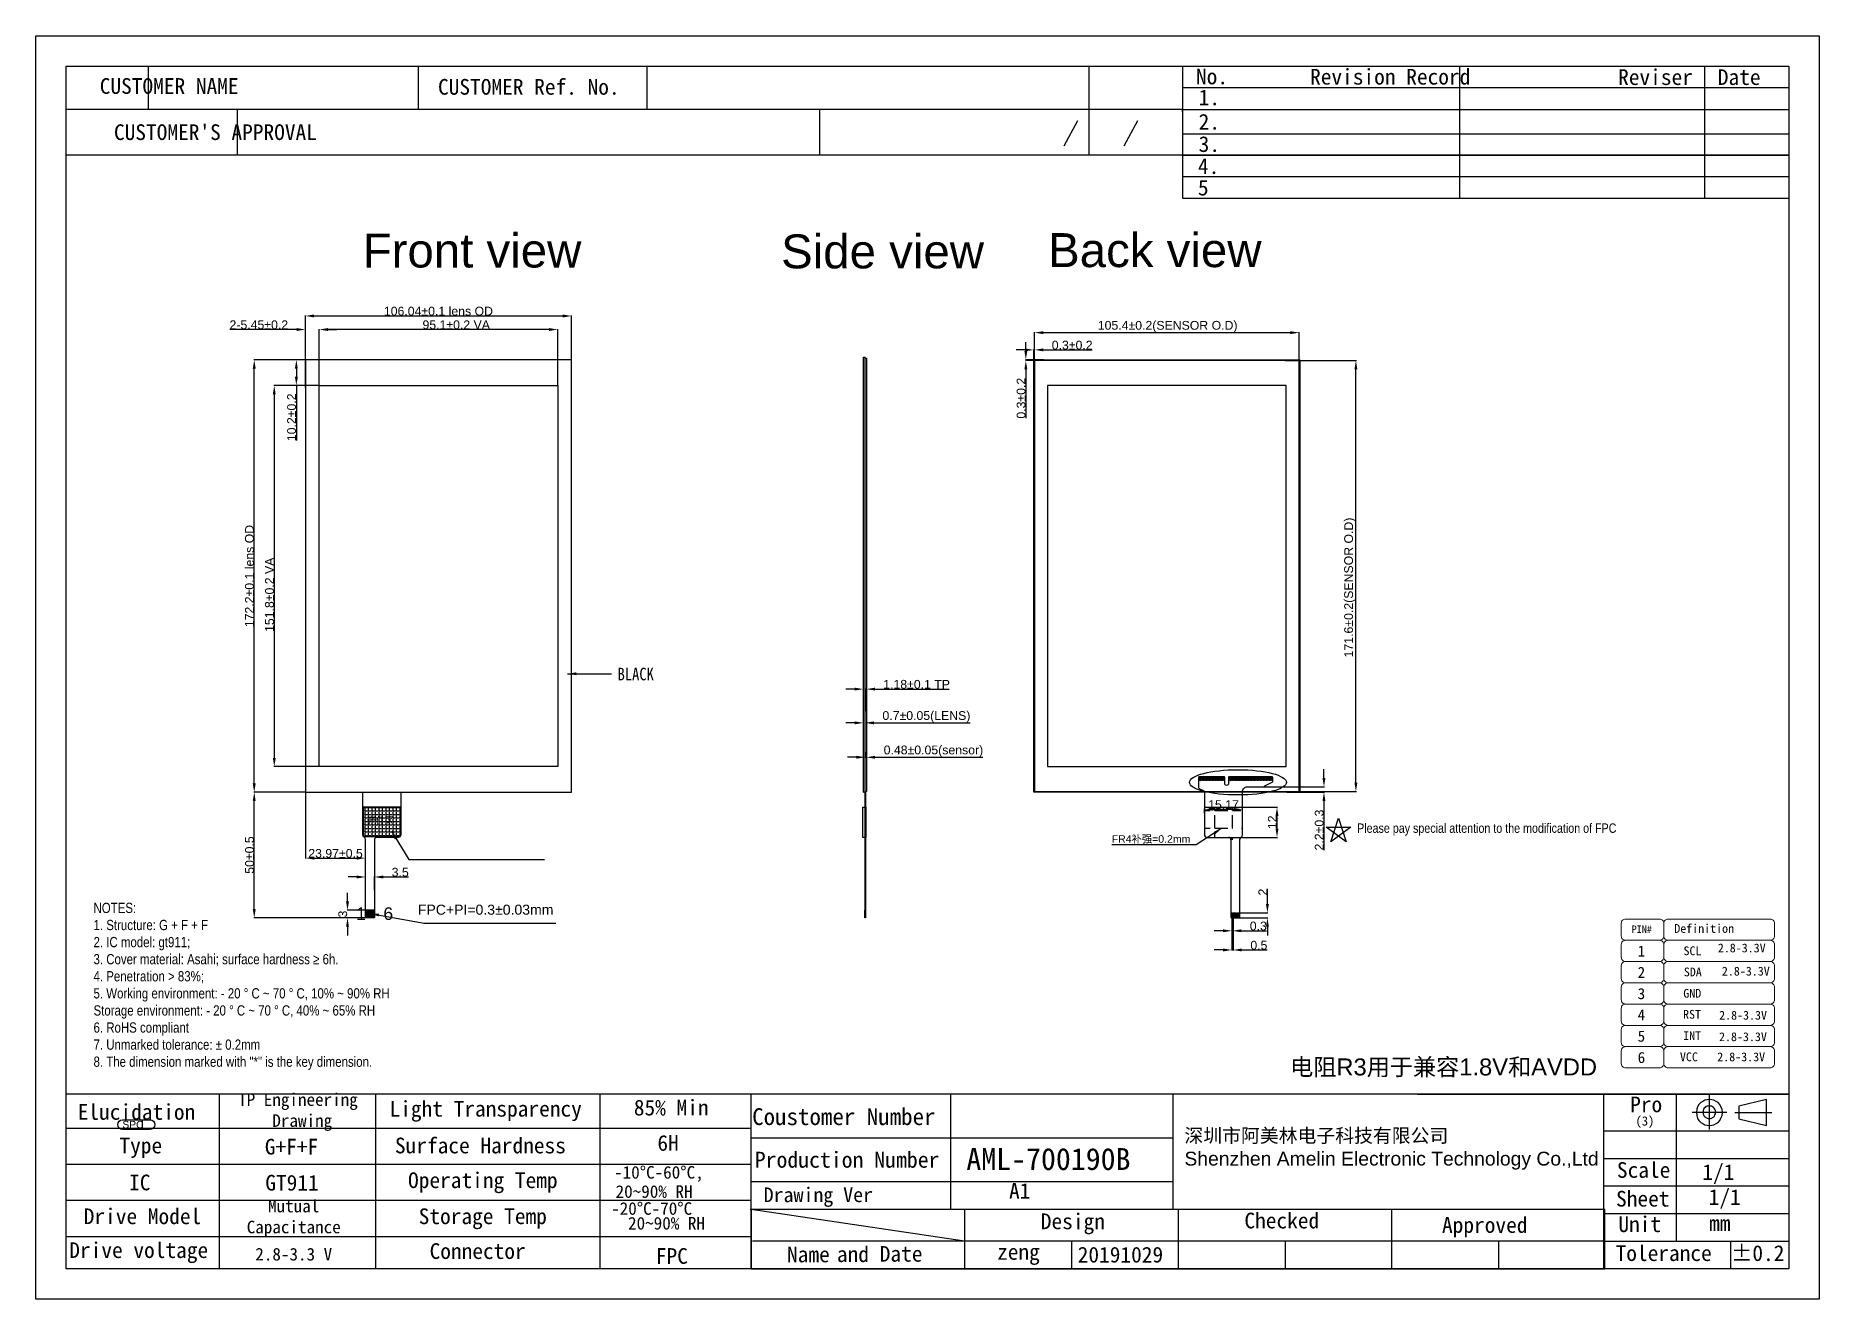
# Model space of a CAD drawing. Header units: millimetres. Extents: x 3364 to 4075, y -1842 to -1338.
import ezdxf

# ---------------------------------------------------------------- set-up
doc = ezdxf.new("R2010")
doc.units = ezdxf.units.MM
doc.header["$LTSCALE"] = 23.1
doc.header["$PDMODE"] = 3
doc.header["$PDSIZE"] = 8
doc.layers.get('0').update_dxf_attribs({"linetype": 'CONTINUOUS'})
doc.layers.get('Defpoints').update_dxf_attribs({"linetype": 'CONTINUOUS'})
for name, color, linetype in [('Cover Lens', 6, 'CONTINUOUS'), ('DIM', 120, 'CONTINUOUS'), ('FPC', 30, 'CONTINUOUS'), ('lcm od', 7, 'CONTINUOUS'), ('SENSOR OD', 7, 'CONTINUOUS'), ('SENSOR-FFC_DXF_CONTINUOUS_LINE', 7, 'CONTINUOUS'), ('ZBHM', 7, 'CONTINUOUS')]:
    doc.layers.add(name, color=color, linetype=linetype)
doc.layers.add('保护膜', color=4, linetype='CONTINUOUS', lineweight=9)
doc.layers.add('标注', color=3, linetype='CONTINUOUS', lineweight=13)
doc.styles.add('a', font='arial.ttf')
doc.styles.add('Aral', font='arial.ttf')
doc.styles.add('Arial', font='arial.ttf', dxfattribs={"width": 0.8})
doc.styles.add('GLD', font='simhei.ttf', dxfattribs={"height": 5})
doc.styles.add('Roman', font='romans')
doc.styles.get("Standard").update_dxf_attribs({"font": 'txt', "width": 0.85})
doc.dimstyles.get("Standard").update_dxf_attribs({"dimtxt": 3.5, "dimasz": 3.5, "dimexe": 0.18, "dimexo": 0.0625, "dimgap": 0.09, "dimtad": 1, "dimdsep": 46, "dimtxsty": 'Standard', "dimcen": 0.09, "dimadec": 0, "dimazin": 0, "dimtol": 1, "dimtp": 0.01, "dimtm": 0.01, "dimtfac": 1, "dimtofl": 0, "dimtmove": 0, "dimatfit": 3, "dimfxl": 0, "dimtolj": 1, "dimarcsym": 0})
doc.dimstyles.new('STANDARD$0', dxfattribs={"dimtxt": 2.5, "dimasz": 2, "dimexe": 0.4, "dimexo": 0.4, "dimgap": 0.4, "dimtad": 1, "dimzin": 0, "dimdsep": 46, "dimtxsty": 'Arial', "dimcen": 0.4, "dimadec": 0, "dimazin": 0, "dimtfac": 1, "dimtmove": 0, "dimatfit": 3, "dimfxl": 0, "dimtolj": 1, "dimtzin": 0, "dimarcsym": 0})

msp = doc.modelspace()

# ---------------------------------------------------------------- texts
at = {"color": 0, "style": 'GLD'}
for s, height, p in [('CUSTOMER NAME', 6.25563, (3389.629, -1361.594)), ('CUSTOMER Ref. No.', 6.25563, (3524.373, -1361.926)), (' No.', 6.2556, (3822.06, -1357.789)), ('Revision Record', 6.25563, (3871.751, -1357.893)), ('Reviser', 6.2556, (3994.462, -1358.051)), ('Date', 6.2556, (4034.183, -1358.051)), ('1.', 6.2556, (3827.36, -1366.129)), ('2.', 6.2556, (3827.36, -1375.836)), ("CUSTOMER'S APPROVAL", 6.25563, (3395.283, -1379.976)), ('3.', 6.2556, (3827.36, -1384.717)), ('4.', 6.2556, (3827.081, -1393.497)), ('5', 6.256, (3827.081, -1402.037)), ('85%%% Min ', 6.2556, (3602.372, -1768.39)), ('Pro', 6.2484, (3999.266, -1767.106)), ('Elucidation', 6.25563, (3380.868, -1770.114)), ('Light Transparency', 6.25563, (3505.06, -1768.843)), ('Coustomer Number', 6.70923, (3649.524, -1772.219)), ('(3)', 3.6686, (4001.404, -1772.417)), ('6H', 6.2556, (3611.763, -1782.456)), ('Type', 6.2556, (3397.465, -1783.494)), ('Surface Hardness', 6.25563, (3507.222, -1783.484)), ('Production Number', 6.35979, (3650.568, -1789.197)), ('-10%%DC-60%%DC,', 5.0045, (3594.521, -1793.545)), ('Scale', 6.2556, (3993.986, -1793.232)), ('1/1', 6.2556, (4028.017, -1794.11)), ('IC', 6.2556, (3401.328, -1798.206)), ('Operating Temp', 6.25563, (3512.443, -1797.316)), ('20~90%%% RH', 5.0045, (3595.116, -1801.201)), ('Drawing Ver', 5.82399, (3654.095, -1802.905)), ('A1', 6.2556, (3751.836, -1801.572)), ('1/1', 6.2556, (4030.548, -1804.034)), ('-20%%DC-70%%DC', 5.0045, (3593.336, -1807.955)), ('Sheet', 6.2556, (3993.64, -1804.681)), ('Drive Model', 6.25563, (3383.252, -1811.676)), ('Storage Temp', 6.25563, (3516.676, -1811.665)), ('20~90%%% RH', 5.0045, (3600.082, -1813.818)), ('Design', 6.2556, (3764.494, -1813.678)), ('Checked', 6.2556, (3845.586, -1813.369)), ('Approved ', 6.2556, (3924.304, -1815.146)), ('Unit', 6.2556, (3994.559, -1814.824)), ('mm', 6.2556, (4030.688, -1814.42)), ('Drive voltage', 6.25563, (3377.498, -1825.151)), ('Connector', 6.2556, (3521.019, -1825.534)), ('FPC', 6.2556, (3611.142, -1827.482)), ('Name', 6.2556, (3663.403, -1826.853)), ('and', 6.2556, (3683.265, -1826.763)), ('Date', 6.2556, (3700.337, -1826.61)), ('zeng', 6.2556, (3747.06, -1825.863)), ('20191029', 6.2556, (3779.193, -1826.96)), ('Tolerance', 6.2556, (3993.458, -1826.348)), ('%%P0.2', 6.2556, (4039.425, -1826.339))]:
    msp.add_text(s, height=height, dxfattribs=at).set_placement(p)
at = {"style": 'Aral'}
msp.add_text('SPC', height=2.9296, dxfattribs=at).set_placement((3398.65, -1773.49))
at = {"color": 1, "style": 'GLD'}
for s, p in [('G+F+F', (3455.387, -1783.955)), ('GT911', (3455.576, -1798.307))]:
    msp.add_text(s, height=6.2556, dxfattribs=at).set_placement(p)
at = {"color": 0, "char_height": 5.0045, "attachment_point": 5, "style": 'GLD'}
for s, insert in [('{\\fSimSun|b0|i0|c134|p54;TP Engineering\\P Drawing}', (3468.584, -1767.076)), ('{\\fSimSun|b0|i0|c134|p54;Mutual \\PCapacitance}', (3466.901, -1809.361)), ('{\\fSimSun|b0|i0|c134|p2;\\C256;2.8-3.3 V}', (3466.901, -1823.683))]:
    msp.add_mtext(s, dxfattribs=dict(at, insert=insert))
at = {"color": 0, "attachment_point": 1, "style": 'GLD'}
for s, insert, char_height, width in [('深圳市阿美林电子科技有限公司{\\fArial|b0|i0|c134|p34;\\P\\fArial|b0|i0|c0|p34;Shenzhen\\fArial|b0|i0|c134|p34; \\fArial|b0|i0|c0|p34;Amelin\\fArial|b0|i0|c134|p34; \\fArial|b0|i0|c0|p34;Electronic\\fArial|b0|i0|c134|p34; \\fArial|b0|i0|c0|p34;Technology\\fArial|b0|i0|c134|p34; \\fArial|b0|i0|c0|p34;Co.,Ltd}', (3821.71, -1773.653), 5.504951, 197.87494), ('AML-700190B', (3734.84, -1781.373), 8.73598, 12.97961)]:
    msp.add_mtext(s, dxfattribs=dict(at, insert=insert, char_height=char_height, width=width))
at = {"layer": 'DIM', "linetype": 'Continuous', "lineweight": 5}
for s, height, p in [('PIN#', 2.9324, (3999.897, -1695.679)), ('Definition', 3.5006, (4016.834, -1695.679)), ('1', 4.399, (4002.245, -1705.151)), ('SCL', 3.5006, (4020.5, -1704.569, 0.001)), ('2.8-3.3V', 3.5006, (4034.178, -1703.449, 0.001)), ('2', 4.399, (4002.245, -1713.62)), ('SDA', 3.5006, (4020.641, -1713.003, 0.001)), ('2.8-3.3V', 3.5006, (4035.802, -1712.692, 0.001)), ('3', 4.399, (4002.245, -1722.089)), ('GND', 3.5006, (4020.43, -1721.507, 0.001)), ('4', 4.399, (4002.245, -1730.558)), ('RST', 3.5006, (4020.324, -1729.87, 0.001)), ('2.8-3.3V', 3.5006, (4034.703, -1730.243, 0.001)), ('5', 4.399, (4002.245, -1739.026)), ('INT', 3.5006, (4020.388, -1738.374, 0.001)), ('2.8-3.3V', 3.5006, (4034.665, -1738.8, 0.001)), ('6', 4.399, (4002.245, -1747.495)), ('VCC', 3.5006, (4019.08, -1746.808, 0.001)), ('2.8-3.3V', 3.5006, (4033.951, -1746.809, 0.001))]:
    msp.add_text(s, height=height, dxfattribs=at).set_placement(p)
at = {"layer": 'DIM', "attachment_point": 1}
for s, insert, char_height, width in [('{\\fSimSun|b0|i0|c134|p2;BLACK}', (3595.898, -1590.127), 5, 32.09714), ('{\\fSimSun|b0|i0|c134|p2;元件区}', (3496.051, -1649.549), 3, 64.89495)]:
    msp.add_mtext(s, dxfattribs=dict(at, insert=insert, char_height=char_height, width=width))
at = {"layer": 'DIM', "attachment_point": 9, "style": 'Aral'}
for s, insert, char_height in [('FR4{\\fSimSun|b0|i0|c134|p2;补强}=0.2mm', (3824.094, -1660.169), 3), ('FPC+PI=0.3%%P0.03mm', (3570.349, -1688.51), 4)]:
    msp.add_mtext(s, dxfattribs=dict(at, insert=insert, char_height=char_height))
at = {"layer": 'DIM', "color": 4, "insert": (3387.152, -1676.897), "char_height": 4.08204, "width": 223.46802, "attachment_point": 1, "style": 'Arial'}
msp.add_mtext('{\\fArial|b0|i0|c129|p34;\\P}NOTES:\\P1. Structure: G + F + F\\P2. IC model: gt911;\\P3. Cover material: Asahi; surface hardness ≥ 6h.\\P4. Penetration > 83%;\\P5. Working environment: - 20 ° C ~ 70 ° C, 10% ~ 90% RH\\PStorage environment: - 20 ° C ~ 70 ° C, 40% ~ 65% RH\\P6. RoHS compliant\\P7. Unmarked tolerance: ± 0.2mm\\P8. The dimension marked with "*" is the key dimension.', dxfattribs=at)
at = {"layer": 'FPC', "color": 1, "insert": (3890.49, -1652.108), "char_height": 3.75, "width": 168.45937, "attachment_point": 1}
msp.add_mtext('{\\fMicrosoft Himalaya|b0|i0|c0|p2;Please pay special attention to the modification of FPC}', dxfattribs=at)
at = {"layer": 'FPC', "insert": (3491.75, -1685.523), "char_height": 5, "attachment_point": 1, "style": 'Roman'}
msp.add_mtext('{\\fArial|b0|i0|c0|p34;1}', dxfattribs=at)
at = {"layer": 'FPC', "insert": (3502.612, -1685.517), "char_height": 5, "width": 2.61105, "attachment_point": 1, "style": 'Roman'}
msp.add_mtext('{\\fArial|b0|i0|c0|p34;6}', dxfattribs=at)
at = {"layer": '标注', "style": 'a'}
for s, height, p in [('Front view', 13.52, (3494.368, -1430.736)), ('Side view', 13.52, (3661.04, -1431.077)), ('Back view', 13.52, (3767.403, -1430.574)), ('电阻R3用于兼容1.8V和AVDD', 6.76, (3863.795, -1752.46))]:
    msp.add_text(s, height=height, dxfattribs=at).set_placement(p)

# ---------------------------------------------------------------- blocks, each defined once
blk = doc.blocks.new('*D63')
at = {"layer": 'Defpoints', "color": 0}
for p in [(3451.17, -1467.49), (3488.27, -1467.49), (3471.56, -1639.69)]:
    blk.add_point(p, dxfattribs=at)
at = {"layer": 'DIM', "color": 0, "lineweight": -2}
for p, q in [((3488.21, -1467.49), (3450.99, -1467.49)), ((3451.17, -1636.19), (3451.17, -1470.99)), ((3471.5, -1639.69), (3450.99, -1639.69))]:
    blk.add_line(p, q, dxfattribs=at)
at = {"layer": 'DIM', "color": 0}
for points in [[(3450.58, -1470.99), (3451.75, -1470.99), (3451.17, -1467.49)], [(3450.58, -1636.19), (3451.75, -1636.19), (3451.17, -1639.69)]]:
    blk.add_solid(points, dxfattribs=at)
at = {"layer": 'DIM', "color": 0, "insert": (3449.27, -1553.59), "char_height": 3.5, "attachment_point": 5, "rotation": 90, "style": 'Aral'}
blk.add_mtext('\\A1;172.2±0.1 lens OD', dxfattribs=at)
blk = doc.blocks.new('*D64')
at = {"layer": 'Defpoints', "color": 0}
for p in [(3577.56, -1450.03), (3577.56, -1467.49), (3471.53, -1473.27)]:
    blk.add_point(p, dxfattribs=at)
at = {"layer": 'DIM', "color": 0, "lineweight": -2}
for p, q in [((3471.53, -1473.21), (3471.53, -1449.85)), ((3475.03, -1450.03), (3574.06, -1450.03)), ((3577.56, -1467.42), (3577.56, -1449.85))]:
    blk.add_line(p, q, dxfattribs=at)
at = {"layer": 'DIM', "color": 0}
for points in [[(3475.03, -1449.45), (3475.03, -1450.62), (3471.53, -1450.03)], [(3574.06, -1449.45), (3574.06, -1450.62), (3577.56, -1450.03)]]:
    blk.add_solid(points, dxfattribs=at)
at = {"layer": 'DIM', "color": 0, "insert": (3524.54, -1448.13), "char_height": 3.5, "attachment_point": 5, "style": 'Aral'}
blk.add_mtext('\\A1;106.04±0.1 lens OD', dxfattribs=at)
blk = doc.blocks.new('*D65')
at = {"layer": 'Defpoints', "color": 0}
for p in [(3477.01, -1477.69), (3459.14, -1629.49), (3477.01, -1629.49)]:
    blk.add_point(p, dxfattribs=at)
at = {"layer": 'DIM', "color": 0, "lineweight": -2}
for p, q in [((3476.95, -1477.69), (3458.96, -1477.69)), ((3459.14, -1481.19), (3459.14, -1625.99)), ((3476.95, -1629.49), (3458.96, -1629.49))]:
    blk.add_line(p, q, dxfattribs=at)
at = {"layer": 'DIM', "color": 0}
for points in [[(3458.56, -1481.19), (3459.73, -1481.19), (3459.14, -1477.69)], [(3458.56, -1625.99), (3459.73, -1625.99), (3459.14, -1629.49)]]:
    blk.add_solid(points, dxfattribs=at)
at = {"layer": 'DIM', "color": 0, "insert": (3457.27, -1561.06), "char_height": 3.5, "attachment_point": 5, "rotation": 90, "style": 'Aral'}
blk.add_mtext('\\A1;151.8±0.2 VA', dxfattribs=at)
blk = doc.blocks.new('*D66')
at = {"layer": 'Defpoints', "color": 0}
for p in [(3477.01, -1455.43), (3477.01, -1477.69), (3572.11, -1477.69)]:
    blk.add_point(p, dxfattribs=at)
at = {"layer": 'DIM', "color": 0, "lineweight": -2}
for p, q in [((3477.01, -1477.62), (3477.01, -1455.25)), ((3568.61, -1455.43), (3480.51, -1455.43)), ((3572.11, -1477.62), (3572.11, -1455.25))]:
    blk.add_line(p, q, dxfattribs=at)
at = {"layer": 'DIM', "color": 0}
for points in [[(3480.51, -1454.85), (3480.51, -1456.02), (3477.01, -1455.43)], [(3568.61, -1454.85), (3568.61, -1456.02), (3572.11, -1455.43)]]:
    blk.add_solid(points, dxfattribs=at)
at = {"layer": 'DIM', "color": 0, "insert": (3531.63, -1453.56), "char_height": 3.5, "attachment_point": 5, "style": 'Aral'}
blk.add_mtext('\\A1;95.1±0.2 VA', dxfattribs=at)
blk = doc.blocks.new('*D67')
at = {"layer": 'Defpoints', "color": 0}
for p in [(3485.47, -1467.49), (3467.94, -1477.69), (3477.01, -1477.69)]:
    blk.add_point(p, dxfattribs=at)
at = {"layer": 'DIM', "color": 0, "lineweight": -2}
for p, q in [((3485.4, -1467.49), (3467.76, -1467.49)), ((3476.95, -1477.69), (3467.76, -1477.69)), ((3467.94, -1470.99), (3467.94, -1474.19)), ((3467.94, -1477.69), (3467.94, -1499.57))]:
    blk.add_line(p, q, dxfattribs=at)
at = {"layer": 'DIM', "color": 0}
for points in [[(3467.36, -1470.99), (3468.53, -1470.99), (3467.94, -1467.49)], [(3467.36, -1474.19), (3468.53, -1474.19), (3467.94, -1477.69)]]:
    blk.add_solid(points, dxfattribs=at)
at = {"layer": 'DIM', "color": 0, "insert": (3466.07, -1490.38), "char_height": 3.5, "attachment_point": 5, "rotation": 90, "style": 'Aral'}
blk.add_mtext('\\A1;10.2±0.2', dxfattribs=at)
blk = doc.blocks.new('*D68')
at = {"layer": 'Defpoints', "color": 0}
for p in [(3477.01, -1455.43), (3477.01, -1477.69), (3471.56, -1478.62)]:
    blk.add_point(p, dxfattribs=at)
at = {"layer": 'DIM', "color": 0, "lineweight": -2}
for p, q in [((3468.06, -1455.43), (3441.44, -1455.43)), ((3471.56, -1478.56), (3471.56, -1455.25)), ((3477.01, -1477.62), (3477.01, -1455.25)), ((3480.51, -1455.43), (3484.01, -1455.43))]:
    blk.add_line(p, q, dxfattribs=at)
at = {"layer": 'DIM', "color": 0}
for points in [[(3468.06, -1454.85), (3468.06, -1456.02), (3471.56, -1455.43)], [(3480.51, -1454.85), (3480.51, -1456.02), (3477.01, -1455.43)]]:
    blk.add_solid(points, dxfattribs=at)
at = {"layer": 'DIM', "color": 0, "insert": (3453, -1453.56), "char_height": 3.5, "attachment_point": 5, "style": 'Aral'}
blk.add_mtext('\\A1;2-5.45±0.2', dxfattribs=at)
blk = doc.blocks.new('*D69')
at = {"layer": 'Defpoints', "color": 0}
for p in [(3861.8, -1467.79), (3890.01, -1467.79), (3861.79, -1639.39)]:
    blk.add_point(p, dxfattribs=at)
at = {"layer": 'DIM', "color": 0, "lineweight": -2}
for p, q in [((3861.86, -1467.79), (3890.19, -1467.79)), ((3890.01, -1635.89), (3890.01, -1471.29)), ((3861.85, -1639.39), (3890.19, -1639.39))]:
    blk.add_line(p, q, dxfattribs=at)
at = {"layer": 'DIM', "color": 0}
for points in [[(3889.43, -1471.29), (3890.59, -1471.29), (3890.01, -1467.79)], [(3889.43, -1635.89), (3890.59, -1635.89), (3890.01, -1639.39)]]:
    blk.add_solid(points, dxfattribs=at)
at = {"layer": 'DIM', "color": 0, "insert": (3887.63, -1558.16), "char_height": 3.5, "attachment_point": 5, "rotation": 90, "style": 'Aral'}
blk.add_mtext('\\A1;171.6%%P0.2(SENSOR O.D)', dxfattribs=at)
blk = doc.blocks.new('*D70')
at = {"layer": 'Defpoints', "color": 0}
for p in [(3867.39, -1456.67), (3867.39, -1467.79), (3761.99, -1476.42)]:
    blk.add_point(p, dxfattribs=at)
at = {"layer": 'DIM', "color": 0, "lineweight": -2}
for p, q in [((3761.99, -1476.36), (3761.99, -1456.49)), ((3867.39, -1467.72), (3867.39, -1456.49)), ((3765.49, -1456.67), (3863.89, -1456.67))]:
    blk.add_line(p, q, dxfattribs=at)
at = {"layer": 'DIM', "color": 0}
for points in [[(3765.49, -1456.09), (3765.49, -1457.26), (3761.99, -1456.67)], [(3863.89, -1456.09), (3863.89, -1457.26), (3867.39, -1456.67)]]:
    blk.add_solid(points, dxfattribs=at)
at = {"layer": 'DIM', "color": 0, "insert": (3815.02, -1454.29), "char_height": 3.5, "attachment_point": 5, "style": 'Aral'}
blk.add_mtext('\\A1;105.4%%P0.2(SENSOR O.D)', dxfattribs=at)
blk = doc.blocks.new('*D71')
at = {"layer": 'Defpoints', "color": 0}
for p in [(3694.52, -1612.06), (3693.82, -1613.45), (3694.52, -1613.45)]:
    blk.add_point(p, dxfattribs=at)
at = {"layer": 'DIM', "color": 0, "lineweight": -2}
for p, q in [((3690.32, -1612.06), (3686.82, -1612.06)), ((3693.82, -1613.39), (3693.82, -1611.88)), ((3694.52, -1613.39), (3694.52, -1611.88)), ((3698.02, -1612.06), (3736.35, -1612.06))]:
    blk.add_line(p, q, dxfattribs=at)
at = {"layer": 'DIM', "color": 0}
for points in [[(3690.32, -1611.48), (3690.32, -1612.65), (3693.82, -1612.06)], [(3698.02, -1611.48), (3698.02, -1612.65), (3694.52, -1612.06)]]:
    blk.add_solid(points, dxfattribs=at)
at = {"layer": 'DIM', "color": 0, "insert": (3718.93, -1609.68), "char_height": 3.5, "attachment_point": 5, "style": 'Aral'}
blk.add_mtext('\\A1;0.7±0.05(LENS)', dxfattribs=at)
blk = doc.blocks.new('*D72')
at = {"layer": 'Defpoints', "color": 0}
for p in [(3695, -1598.62), (3693.82, -1607.53), (3695, -1607.53)]:
    blk.add_point(p, dxfattribs=at)
at = {"layer": 'DIM', "color": 0, "lineweight": -2}
for p, q in [((3690.32, -1598.62), (3686.82, -1598.62)), ((3693.82, -1607.47), (3693.82, -1598.44)), ((3695, -1607.47), (3695, -1598.44)), ((3698.5, -1598.62), (3728.04, -1598.62))]:
    blk.add_line(p, q, dxfattribs=at)
at = {"layer": 'DIM', "color": 0}
for points in [[(3690.32, -1598.03), (3690.32, -1599.2), (3693.82, -1598.62)], [(3698.5, -1598.03), (3698.5, -1599.2), (3695, -1598.62)]]:
    blk.add_solid(points, dxfattribs=at)
at = {"layer": 'DIM', "color": 0, "insert": (3715.02, -1596.74), "char_height": 3.5, "attachment_point": 5, "style": 'Aral'}
blk.add_mtext('\\A1;1.18±0.1 TP', dxfattribs=at)
blk = doc.blocks.new('*D73')
at = {"layer": 'Defpoints', "color": 0}
for p in [(3758.53, -1467.79), (3765.72, -1467.49), (3765.72, -1467.79)]:
    blk.add_point(p, dxfattribs=at)
at = {"layer": 'DIM', "color": 0, "lineweight": -2}
for p, q in [((3758.53, -1463.99), (3758.53, -1460.49)), ((3765.66, -1467.49), (3758.35, -1467.49)), ((3765.66, -1467.79), (3758.35, -1467.79)), ((3758.53, -1471.29), (3758.53, -1490.78))]:
    blk.add_line(p, q, dxfattribs=at)
at = {"layer": 'DIM', "color": 0}
for points in [[(3757.95, -1463.99), (3759.11, -1463.99), (3758.53, -1467.49)], [(3757.95, -1471.29), (3759.11, -1471.29), (3758.53, -1467.79)]]:
    blk.add_solid(points, dxfattribs=at)
at = {"layer": 'DIM', "color": 0, "insert": (3756.65, -1482.78), "char_height": 3.5, "attachment_point": 5, "rotation": 90, "style": 'Aral'}
blk.add_mtext('\\A1;0.3±0.2', dxfattribs=at)
blk = doc.blocks.new('*D74')
at = {"layer": 'Defpoints', "color": 0}
for p in [(3761.99, -1463.54), (3761.69, -1468.75), (3761.99, -1468.75)]:
    blk.add_point(p, dxfattribs=at)
at = {"layer": 'DIM', "color": 0, "lineweight": -2}
for p, q in [((3758.19, -1463.54), (3754.69, -1463.54)), ((3761.69, -1468.69), (3761.69, -1463.36)), ((3761.99, -1468.69), (3761.99, -1463.36)), ((3765.49, -1463.54), (3784.99, -1463.54))]:
    blk.add_line(p, q, dxfattribs=at)
at = {"layer": 'DIM', "color": 0}
for points in [[(3758.19, -1462.95), (3758.19, -1464.12), (3761.69, -1463.54)], [(3765.49, -1462.95), (3765.49, -1464.12), (3761.99, -1463.54)]]:
    blk.add_solid(points, dxfattribs=at)
at = {"layer": 'DIM', "color": 0, "insert": (3776.99, -1461.66), "char_height": 3.5, "attachment_point": 5, "style": 'Aral'}
blk.add_mtext('\\A1;0.3±0.2', dxfattribs=at)
blk = doc.blocks.new('*D75')
at = {"layer": 'Defpoints', "color": 0}
for p in [(3499.03, -1673.43), (3495.53, -1678.75), (3499.03, -1678.75)]:
    blk.add_point(p, dxfattribs=at)
at = {"layer": 'DIM', "color": 0, "lineweight": -2}
for p, q in [((3492.03, -1673.43), (3488.53, -1673.43)), ((3495.53, -1678.69), (3495.53, -1673.25)), ((3499.03, -1678.69), (3499.03, -1673.25)), ((3502.53, -1673.43), (3512.61, -1673.43))]:
    blk.add_line(p, q, dxfattribs=at)
at = {"layer": 'DIM', "color": 0}
for points in [[(3492.03, -1672.85), (3492.03, -1674.02), (3495.53, -1673.43)], [(3502.53, -1672.85), (3502.53, -1674.02), (3499.03, -1673.43)]]:
    blk.add_solid(points, dxfattribs=at)
at = {"layer": 'DIM', "color": 0, "insert": (3509.32, -1671.56), "char_height": 3.5, "attachment_point": 5, "style": 'Aral'}
blk.add_mtext('\\A1;3.5', dxfattribs=at)
blk = doc.blocks.new('*D77')
at = {"layer": 'Defpoints', "color": 0}
for p in [(3488.32, -1686.69), (3496.78, -1686.69), (3496.78, -1689.69)]:
    blk.add_point(p, dxfattribs=at)
at = {"layer": 'DIM', "color": 0, "lineweight": -2}
for p, q in [((3488.32, -1683.19), (3488.32, -1679.69)), ((3496.72, -1686.69), (3488.14, -1686.69)), ((3496.72, -1689.69), (3488.14, -1689.69)), ((3488.32, -1693.19), (3488.32, -1696.69))]:
    blk.add_line(p, q, dxfattribs=at)
at = {"layer": 'DIM', "color": 0}
for points in [[(3487.74, -1683.19), (3488.9, -1683.19), (3488.32, -1686.69)], [(3487.74, -1693.19), (3488.9, -1693.19), (3488.32, -1689.69)]]:
    blk.add_solid(points, dxfattribs=at)
at = {"layer": 'DIM', "color": 0, "insert": (3486.44, -1688.19), "char_height": 3.5, "attachment_point": 5, "rotation": 90, "style": 'Aral'}
blk.add_mtext('\\A1;3', dxfattribs=at)
blk = doc.blocks.new('*D78')
at = {"layer": 'Defpoints', "color": 0}
for p in [(3843.37, -1687.69), (3843.37, -1689.69), (3854.76, -1687.69)]:
    blk.add_point(p, dxfattribs=at)
at = {"layer": 'DIM', "color": 0, "lineweight": -2}
for p, q in [((3854.76, -1684.19), (3854.76, -1678.19)), ((3843.43, -1687.69), (3854.94, -1687.69)), ((3843.43, -1689.69), (3854.94, -1689.69)), ((3854.76, -1693.19), (3854.76, -1696.69))]:
    blk.add_line(p, q, dxfattribs=at)
at = {"layer": 'DIM', "color": 0}
for points in [[(3854.18, -1684.19), (3855.35, -1684.19), (3854.76, -1687.69)], [(3854.18, -1693.19), (3855.35, -1693.19), (3854.76, -1689.69)]]:
    blk.add_solid(points, dxfattribs=at)
at = {"layer": 'DIM', "color": 0, "insert": (3852.92, -1679.44), "char_height": 3.5, "attachment_point": 5, "rotation": 90, "style": 'Aral'}
blk.add_mtext('\\A1;2', dxfattribs=at)
blk = doc.blocks.new('*D79')
at = {"layer": 'Defpoints', "color": 0}
for p in [(3840.57, -1689.3), (3840.87, -1689.3), (3840.87, -1694.86)]:
    blk.add_point(p, dxfattribs=at)
at = {"layer": 'DIM', "color": 0, "lineweight": -2}
for p, q in [((3840.57, -1689.36), (3840.57, -1695.04)), ((3840.87, -1689.36), (3840.87, -1695.04)), ((3837.07, -1694.86), (3833.57, -1694.86)), ((3844.37, -1694.86), (3854.42, -1694.86))]:
    blk.add_line(p, q, dxfattribs=at)
at = {"layer": 'DIM', "color": 0}
for points in [[(3837.07, -1694.28), (3837.07, -1695.44), (3840.57, -1694.86)], [(3844.37, -1694.28), (3844.37, -1695.44), (3840.87, -1694.86)]]:
    blk.add_solid(points, dxfattribs=at)
at = {"layer": 'DIM', "color": 0, "insert": (3851.14, -1692.98), "char_height": 3.5, "attachment_point": 5, "style": 'Aral'}
blk.add_mtext('\\A1;0.3', dxfattribs=at)
blk = doc.blocks.new('*D80')
at = {"layer": 'Defpoints', "color": 0}
for p in [(3840.57, -1689.3), (3841.07, -1687.69), (3841.07, -1702.5)]:
    blk.add_point(p, dxfattribs=at)
at = {"layer": 'DIM', "color": 0, "lineweight": -2}
for p, q in [((3840.57, -1689.36), (3840.57, -1702.68)), ((3841.07, -1687.75), (3841.07, -1702.68)), ((3837.07, -1702.5), (3833.57, -1702.5)), ((3844.57, -1702.5), (3854.65, -1702.5))]:
    blk.add_line(p, q, dxfattribs=at)
at = {"layer": 'DIM', "color": 0}
for points in [[(3837.07, -1701.91), (3837.07, -1703.08), (3840.57, -1702.5)], [(3844.57, -1701.91), (3844.57, -1703.08), (3841.07, -1702.5)]]:
    blk.add_solid(points, dxfattribs=at)
at = {"layer": 'DIM', "color": 0, "insert": (3851.36, -1700.62), "char_height": 3.5, "attachment_point": 5, "style": 'Aral'}
blk.add_mtext('\\A1;0.5', dxfattribs=at)
blk = doc.blocks.new('*D81')
at = {"layer": 'Defpoints', "color": 0}
for p in [(3842.8, -1645.65), (3858.58, -1645.65), (3842.8, -1657.65)]:
    blk.add_point(p, dxfattribs=at)
at = {"layer": 'DIM', "color": 0, "lineweight": -2}
for p, q in [((3842.86, -1645.65), (3858.76, -1645.65)), ((3858.58, -1654.15), (3858.58, -1649.15)), ((3842.86, -1657.65), (3858.76, -1657.65))]:
    blk.add_line(p, q, dxfattribs=at)
at = {"layer": 'DIM', "color": 0}
for points in [[(3857.99, -1649.15), (3859.16, -1649.15), (3858.58, -1645.65)], [(3857.99, -1654.15), (3859.16, -1654.15), (3858.58, -1657.65)]]:
    blk.add_solid(points, dxfattribs=at)
at = {"layer": 'DIM', "color": 0, "insert": (3856.73, -1651.65), "char_height": 3.5, "attachment_point": 5, "rotation": 90, "style": 'Aral'}
blk.add_mtext('\\A1;12', dxfattribs=at)
blk = doc.blocks.new('*D82')
at = {"layer": 'Defpoints', "color": 0}
for p in [(3829.69, -1646.51), (3829.69, -1648.07), (3844.86, -1648.07)]:
    blk.add_point(p, dxfattribs=at)
at = {"layer": 'DIM', "color": 0, "lineweight": -2}
for p, q in [((3829.69, -1648), (3829.69, -1646.33)), ((3841.36, -1646.51), (3833.19, -1646.51)), ((3844.86, -1648), (3844.86, -1646.33))]:
    blk.add_line(p, q, dxfattribs=at)
at = {"layer": 'DIM', "color": 0}
for points in [[(3833.19, -1645.93), (3833.19, -1647.09), (3829.69, -1646.51)], [(3841.36, -1645.93), (3841.36, -1647.09), (3844.86, -1646.51)]]:
    blk.add_solid(points, dxfattribs=at)
at = {"layer": 'DIM', "color": 0, "insert": (3837.27, -1644.63), "char_height": 3.5, "attachment_point": 5, "style": 'Aral'}
blk.add_mtext('\\A1;15.17', dxfattribs=at)
blk = doc.blocks.new('*D83')
at = {"layer": 'Defpoints', "color": 0}
for p in [(3694.52, -1623.62), (3695, -1623.62), (3695, -1625.76)]:
    blk.add_point(p, dxfattribs=at)
at = {"layer": 'DIM', "color": 0, "lineweight": -2}
for p, q in [((3691.02, -1625.76), (3687.52, -1625.76)), ((3694.52, -1623.68), (3694.52, -1625.94)), ((3695, -1623.68), (3695, -1625.94)), ((3698.5, -1625.76), (3741.45, -1625.76))]:
    blk.add_line(p, q, dxfattribs=at)
at = {"layer": 'DIM', "color": 0}
for points in [[(3691.02, -1625.17), (3691.02, -1626.34), (3694.52, -1625.76)], [(3698.5, -1625.17), (3698.5, -1626.34), (3695, -1625.76)]]:
    blk.add_solid(points, dxfattribs=at)
at = {"layer": 'DIM', "color": 0, "insert": (3721.72, -1623.37), "char_height": 3.5, "attachment_point": 5, "style": 'Aral'}
blk.add_mtext('\\A1;0.48±0.05(sensor)', dxfattribs=at)
blk = doc.blocks.new('*D76')
at = {"layer": 'Defpoints', "color": 0}
for p in [(3451.17, -1639.69), (3471.56, -1639.69), (3497.8, -1689.69)]:
    blk.add_point(p, dxfattribs=at)
at = {"layer": 'DIM', "color": 0, "lineweight": -2}
for p, q in [((3471.5, -1639.69), (3450.99, -1639.69)), ((3451.17, -1686.19), (3451.17, -1643.19)), ((3497.74, -1689.69), (3450.99, -1689.69))]:
    blk.add_line(p, q, dxfattribs=at)
at = {"layer": 'DIM', "color": 0}
for points in [[(3450.58, -1643.19), (3451.75, -1643.19), (3451.17, -1639.69)], [(3450.58, -1686.19), (3451.75, -1686.19), (3451.17, -1689.69)]]:
    blk.add_solid(points, dxfattribs=at)
at = {"layer": 'DIM', "color": 0, "insert": (3449.29, -1664.69), "char_height": 3.5, "attachment_point": 5, "rotation": 90, "style": 'Aral'}
blk.add_mtext('\\A1;50±0.5', dxfattribs=at)
blk = doc.blocks.new('*D84')
at = {"layer": 'Defpoints', "color": 0}
for p in [(3471.56, -1639.69), (3495.53, -1665.93), (3495.53, -1681.7)]:
    blk.add_point(p, dxfattribs=at)
at = {"layer": 'DIM', "color": 0, "lineweight": -2}
for p, q in [((3471.56, -1639.75), (3471.56, -1666.11)), ((3475.06, -1665.93), (3492.03, -1665.93)), ((3495.53, -1681.64), (3495.53, -1665.75))]:
    blk.add_line(p, q, dxfattribs=at)
at = {"layer": 'DIM', "color": 0}
for points in [[(3475.06, -1665.35), (3475.06, -1666.52), (3471.56, -1665.93)], [(3492.03, -1665.35), (3492.03, -1666.52), (3495.53, -1665.93)]]:
    blk.add_solid(points, dxfattribs=at)
at = {"layer": 'DIM', "color": 0, "insert": (3483.55, -1664.06), "char_height": 3.5, "attachment_point": 5, "style": 'Aral'}
blk.add_mtext('\\A1;23.97±0.5', dxfattribs=at)
blk = doc.blocks.new('*D114')
at = {"layer": 'Defpoints', "color": 0}
for p in [(3851.57, -1637.49), (3862.46, -1639.69), (3877.29, -1639.69)]:
    blk.add_point(p, dxfattribs=at)
at = {"layer": 'FPC', "color": 0, "lineweight": -2}
for p, q in [((3877.29, -1633.99), (3877.29, -1630.49)), ((3851.63, -1637.49), (3877.47, -1637.49)), ((3862.52, -1639.69), (3877.47, -1639.69)), ((3877.29, -1643.19), (3877.29, -1662.78))]:
    blk.add_line(p, q, dxfattribs=at)
at = {"layer": 'FPC', "color": 0}
for points in [[(3876.71, -1633.99), (3877.87, -1633.99), (3877.29, -1637.49)], [(3876.71, -1643.19), (3877.87, -1643.19), (3877.29, -1639.69)]]:
    blk.add_solid(points, dxfattribs=at)
at = {"layer": 'FPC', "color": 0, "insert": (3875.41, -1654.73), "char_height": 3.5, "attachment_point": 5, "rotation": 90, "style": 'Aral'}
blk.add_mtext('\\A1;2.2{\\fArial|b0|i0|c134|p34;%%P}0.3', dxfattribs=at)

# ---------------------------------------------------------------- dimensions: what is measured, and where the dimension line sits
at = {"layer": 'DIM'}
for base, p1, p2, text, override, picture, middle in [((3577.563, -1450.033), (3471.527, -1473.273), (3577.563, -1467.486), '<> lens OD', {"dimtxsty": 'Aral', "dimtp": 0.1, "dimtm": 0.1}, '*D64', (3524.545, -1448.132)), ((3695, -1598.617), (3693.82, -1607.532), (3695, -1607.532), '<> TP', {"dimtxsty": 'Aral', "dimtp": 0.1, "dimtm": 0.1}, '*D72', (3715.019, -1596.74)), ((3694.52, -1612.062), (3693.82, -1613.451), (3694.52, -1613.451), '<>(LENS)', {"dimgap": 0.09, "dimtxsty": 'Aral', "dimtol": 1, "dimlim": 0, "dimtp": 0.05, "dimtm": 0.05}, '*D71', (3718.933, -1609.678)), ((3695, -1625.757), (3694.52, -1623.62), (3695, -1623.62), '<>(sensor)', {"dimtxsty": 'Aral', "dimtp": 0.05, "dimtm": 0.05}, '*D83', (3721.724, -1623.373))]:
    dim = msp.add_linear_dim(base=base, p1=p1, p2=p2, text=text, dimstyle='Standard', override=override, dxfattribs=at)
    dim.commit()
    dim.dimension.update_dxf_attribs({"geometry": picture, "text_midpoint": middle})
at = {"layer": 'DIM', "color": 1}
for p1, text, dimstyle, override, picture, middle in [((3572.113, -1477.686), '<> VA', 'Standard', {"dimtxsty": 'Aral', "dimtp": 0.2, "dimtm": 0.2}, '*D66', (3531.63, -1455.435)), ((3471.563, -1478.619), '2-<>', 'STANDARD$0', {"dimtxt": 3.5, "dimasz": 3.5, "dimexe": 0.18, "dimexo": 0.0625, "dimgap": 0.09, "dimzin": 8, "dimtxsty": 'Aral', "dimcen": 0.09, "dimtol": 1, "dimtp": 0.2, "dimtm": 0.2, "dimtofl": 0, "dimtzin": 8}, '*D68', (3453.001, -1455.435))]:
    dim = msp.add_linear_dim(base=(3477.013, -1455.435), p1=p1, p2=(3477.013, -1477.686), text=text, dimstyle=dimstyle, override=override, dxfattribs=at)
    dim.commit()
    dim.dimension.update_dxf_attribs({"geometry": picture, "text_midpoint": middle, "dimtype": 160})
at = {"layer": 'DIM'}
for base, p1, p2, angle, picture, middle in [((3867.389, -1456.675), (3761.989, -1476.421), (3867.389, -1467.786), 180, '*D70', (3815.023, -1456.675)), ((3890.011, -1467.786), (3861.79, -1639.386), (3861.796, -1467.786), 90, '*D69', (3890.011, -1558.161))]:
    dim = msp.add_linear_dim(base=base, p1=p1, p2=p2, angle=angle, text='<>%%P0.2(SENSOR O.D)', dimstyle='Standard', override={"dimtxsty": 'Aral', "dimtol": 0, "dimtp": 0.1, "dimtm": 0.1}, dxfattribs=at)
    dim.commit()
    dim.dimension.update_dxf_attribs({"geometry": picture, "text_midpoint": middle, "dimtype": 160})
for base, p1, p2, override, picture, middle in [((3758.529, -1467.786), (3765.723, -1467.486), (3765.723, -1467.786), {"dimgap": 0.09, "dimtxsty": 'Aral', "dimtol": 1, "dimlim": 0, "dimtp": 0.2, "dimtm": 0.2}, '*D73', (3756.65, -1482.784)), ((3467.944, -1477.686), (3485.466, -1467.486), (3477.013, -1477.686), {"dimtxsty": 'Aral', "dimtp": 0.2, "dimtm": 0.2}, '*D67', (3466.067, -1490.379)), ((3451.166, -1639.686), (3497.8, -1689.686), (3471.563, -1639.686), {"dimgap": 0.09, "dimtxsty": 'Aral', "dimtol": 1, "dimlim": 0, "dimtp": 0.5, "dimtm": 0.5}, '*D76', (3449.289, -1664.686)), ((3858.576, -1645.646), (3842.802, -1657.646), (3842.802, -1645.646), {"dimtxsty": 'Aral', "dimtol": 0}, '*D81', (3856.729, -1651.646)), ((3488.319, -1686.686), (3496.782, -1689.686), (3496.782, -1686.686), {"dimtxsty": 'Aral', "dimtol": 0}, '*D77', (3486.441, -1688.186)), ((3854.765, -1687.686), (3843.369, -1689.686), (3843.369, -1687.686), {"dimtxsty": 'Aral', "dimtol": 0}, '*D78', (3852.918, -1679.437))]:
    dim = msp.add_linear_dim(base=base, p1=p1, p2=p2, angle=90, dimstyle='Standard', override=override, dxfattribs=at)
    dim.commit()
    dim.dimension.update_dxf_attribs({"geometry": picture, "text_midpoint": middle})
for base, p1, p2, override, picture, middle in [((3761.989, -1463.536), (3761.689, -1468.751), (3761.989, -1468.751), {"dimgap": 0.09, "dimtxsty": 'Aral', "dimtol": 1, "dimlim": 0, "dimtp": 0.2, "dimtm": 0.2}, '*D74', (3776.987, -1461.658)), ((3495.533, -1665.934), (3471.563, -1639.686), (3495.533, -1681.699), {"dimgap": 0.09, "dimtxsty": 'Aral', "dimtol": 1, "dimlim": 0, "dimtp": 0.5, "dimtm": 0.5}, '*D84', (3483.548, -1664.056)), ((3829.689, -1646.512), (3844.859, -1648.066), (3829.689, -1648.066), {"dimtxsty": 'Aral', "dimtol": 0}, '*D82', (3837.274, -1644.635)), ((3499.033, -1673.433), (3495.533, -1678.754), (3499.033, -1678.754), {"dimtxsty": 'Aral', "dimtol": 0}, '*D75', (3509.321, -1671.555)), ((3841.069, -1702.496), (3840.569, -1689.298), (3841.069, -1687.686), {"dimtxsty": 'Aral', "dimtol": 0}, '*D80', (3851.358, -1700.619)), ((3840.869, -1694.858), (3840.569, -1689.298), (3840.869, -1689.298), {"dimtxsty": 'Aral', "dimtol": 0}, '*D79', (3851.145, -1692.98))]:
    dim = msp.add_linear_dim(base=base, p1=p1, p2=p2, dimstyle='Standard', override=override, dxfattribs=at)
    dim.commit()
    dim.dimension.update_dxf_attribs({"geometry": picture, "text_midpoint": middle})
dim = msp.add_linear_dim(base=(3451.166, -1467.486), p1=(3471.563, -1639.686), p2=(3488.274, -1467.486), angle=90, text='<> lens OD', dimstyle='Standard', override={"dimtxsty": 'Aral', "dimtp": 0.1, "dimtm": 0.1}, dxfattribs=at)
dim.commit()
dim.dimension.update_dxf_attribs({"geometry": '*D63', "text_midpoint": (3449.265, -1553.586)})
at = {"layer": 'DIM', "color": 1}
dim = msp.add_linear_dim(base=(3459.144, -1629.486), p1=(3477.013, -1477.686), p2=(3477.013, -1629.486), angle=270, text='<> VA', dimstyle='Standard', override={"dimtxsty": 'Aral', "dimtp": 0.2, "dimtm": 0.2}, dxfattribs=at)
dim.commit()
dim.dimension.update_dxf_attribs({"geometry": '*D65', "text_midpoint": (3459.144, -1561.056), "dimtype": 160})
at = {"layer": 'FPC', "color": 1}
dim = msp.add_linear_dim(base=(3877.289, -1639.686), p1=(3851.567, -1637.486), p2=(3862.46, -1639.686), angle=90, text='<>{\\fArial|b0|i0|c134|p34;%%P}0.3', dimstyle='STANDARD$0', override={"dimtxt": 3.5, "dimasz": 3.5, "dimexe": 0.18, "dimexo": 0.0625, "dimgap": 0.09, "dimzin": 8, "dimtxsty": 'Aral', "dimcen": 0.09, "dimtp": 0.01, "dimtm": 0.01, "dimtofl": 0, "dimtzin": 8}, dxfattribs=at)
dim.commit()
dim.dimension.update_dxf_attribs({"geometry": '*D114', "text_midpoint": (3875.411, -1654.732)})

# ---------------------------------------------------------------- hatches: boundary and pattern name
at = {"layer": 'FPC'}
h = msp.add_hatch(dxfattribs=at)
h.set_pattern_fill('ANGLE', color=2, scale=0.2, style=0)
h.set_pattern_definition([(0, (0, -61.5343), (0, 1.397), [1.016, -0.381]), (90, (0, -61.5343), (-1.397, 9e-17), [1.016, -0.381])])
h.paths.add_polyline_path([(3494.653, -1645.793), (3509.307, -1645.793), (3509.307, -1657.504), (3494.653, -1657.504)])
h = msp.add_hatch(dxfattribs=at)
h.set_pattern_fill('ANGLE', color=256, style=0)
h.set_pattern_definition([(0, (949.068, -1968.2865), (0, 6.985), [5.08, -1.905]), (90, (949.068, -1968.2865), (-6.985, 4e-16), [5.08, -1.905])])
edge = h.paths.add_edge_path()
edge.add_line((3829.689, -1645.646), (3829.689, -1656.646))
edge.add_line((3844.859, -1656.646), (3844.859, -1645.646))
edge.add_line((3839.219, -1657.646), (3844.126, -1657.646))
edge.add_line((3829.689, -1645.646), (3844.859, -1645.646))
edge.add_arc((3844.719, -1658.452), 1, 115.46756, 180)
edge.add_arc((3839.219, -1658.646), 1, 0, 90)
edge.add_arc((3843.859, -1656.646), 1, 295.46756, 360)
edge.add_arc((3830.689, -1656.646), 1, 180, 270)
edge.add_line((3830.689, -1657.646), (3839.219, -1657.646))
h = msp.add_hatch(dxfattribs=at)
h.set_pattern_fill('ANSI31', color=256, scale=0.1, style=0)
h.set_pattern_definition([(45, (-1354.0189, -1888.42), (-0.224506403, 0.224506403), [])])
h.paths.add_polyline_path([(3495.533, -1689.486, 0.4142136), (3495.733, -1689.686), (3498.833, -1689.686, 0.4142136), (3499.033, -1689.486), (3499.033, -1686.686), (3495.533, -1686.686)])

# ---------------------------------------------------------------- linework, layer by layer
at = {"lineweight": 0}
for p, q in [((3934.288, -1759.864), (3998.404, -1759.864)), ((3998.404, -1759.864), (4062.52, -1759.864))]:
    msp.add_line(p, q, dxfattribs=at)
at = {"color": 10}
msp.add_line((3406.575, -1770.103), (3406.575, -1773.948), dxfattribs=at)
for p, q in [((3649.17, -1805.67), (3649.17, -1829.517)), ((3649.17, -1805.67), (3734.162, -1818.284)), ((3734.162, -1805.67), (3734.162, -1829.517)), ((3819.154, -1805.67), (3819.154, -1829.517)), ((3904.146, -1805.67), (3904.146, -1829.517)), ((3776.777, -1818.284), (3776.777, -1829.517)), ((3861.77, -1818.284), (3861.77, -1829.517)), ((3946.762, -1818.284), (3946.762, -1829.517)), ((3649.17, -1829.517), (3989.138, -1829.517))]:
    msp.add_line(p, q)
at = {"color": 0}
msp.add_lwpolyline([(4074.611, -1841.608), (3364.106, -1841.608), (3364.106, -1338.544, -0.4142136), (3364.227, -1338.423), (4074.611, -1338.423)], format="xyb", close=True, dxfattribs=at)
for points in [[(3376.197, -1350.514), (3376.197, -1350.515), (4062.52, -1350.515), (4062.52, -1829.517), (3376.197, -1829.517), (3376.197, -1350.515)], [(3409.088, -1367.774), (3409.088, -1350.515)], [(3516.625, -1367.774), (3516.625, -1350.515)], [(3607.724, -1367.774), (3607.724, -1350.515)], [(3783.613, -1350.515), (3783.613, -1385.981)], [(3820.895, -1350.515), (3820.895, -1403.061)], [(3931.25, -1350.515), (3931.25, -1403.061)], [(4028.807, -1350.515), (4028.807, -1403.061)], [(3820.895, -1359.049), (4062.52, -1359.049)], [(3820.895, -1367.774), (3376.197, -1367.774)], [(3444.555, -1385.981), (3444.555, -1367.774)], [(3676.49, -1385.981), (3676.49, -1367.774)], [(3820.895, -1368.722), (3820.895, -1367.774), (4062.52, -1367.774)], [(3779.17, -1372.325), (3773.67, -1382.377)], [(3803.067, -1372.325), (3797.567, -1382.377)], [(3820.895, -1377.446), (4062.52, -1377.446)], [(3820.895, -1385.981), (4062.52, -1385.981)], [(3820.895, -1394.521), (4062.52, -1394.521)], [(3820.895, -1403.061), (4062.52, -1403.061)], [(4074.611, -1407.188), (4074.611, -1431.13)], [(3914.586, -1759.864), (4062.52, -1759.864), (3376.197, -1759.864)], [(3437.366, -1829.517), (3437.366, -1760.243)], [(3499.651, -1829.517), (3499.651, -1759.864)], [(3588.925, -1829.517), (3588.925, -1759.864)], [(3649.17, -1829.517), (3649.17, -1759.864)], [(3728.496, -1759.864), (3728.496, -1805.67)], [(3817.117, -1759.864), (3817.117, -1805.67)], [(3988.749, -1829.517), (3988.749, -1759.864)], [(4017.571, -1759.864), (4017.571, -1818.505)], [(4030.835, -1773.975), (4030.835, -1760.132)], [(4023.914, -1767.054), (4037.757, -1767.054)], [(4040.947, -1767.211), (4055.734, -1767.211)], [(3376.197, -1773.426), (3649.17, -1773.426)], [(3988.749, -1774.46), (4062.52, -1774.46)], [(3376.197, -1787.746), (3649.17, -1787.746)], [(3988.749, -1785.472), (4062.52, -1785.472)], [(3988.749, -1796.483), (4062.52, -1796.483)], [(3376.197, -1802.067), (3649.17, -1802.067)], [(3648.78, -1805.67), (3988.749, -1805.67)], [(3649.17, -1805.67), (3989.138, -1805.67)], [(3988.749, -1807.494), (4062.423, -1807.494)], [(3989.138, -1829.517), (3989.138, -1805.67)], [(3376.197, -1816.577), (3649.17, -1816.577)], [(3649.649, -1818.284), (3989.138, -1818.284)], [(3988.749, -1818.505), (4062.423, -1818.505)], [(4039.425, -1829.517), (4039.425, -1818.505)]]:
    msp.add_lwpolyline(points, dxfattribs=at)
for points in [[(4036.027, -1767.211), (4035.869, -1765.952), (4035.397, -1765.009), (4034.925, -1764.065), (4034.296, -1763.278), (4033.51, -1762.806), (4032.566, -1762.334), (4031.779, -1762.177), (4030.835, -1762.02), (4029.892, -1762.177), (4028.948, -1762.334), (4028.161, -1762.806), (4027.375, -1763.278), (4026.588, -1764.065), (4026.116, -1765.009), (4025.801, -1765.952), (4025.644, -1767.211), (4025.801, -1768.469), (4026.116, -1769.571), (4026.588, -1770.357), (4027.375, -1771.144), (4028.161, -1771.616), (4028.948, -1772.088), (4029.892, -1772.245), (4030.835, -1772.402), (4031.779, -1772.245), (4032.566, -1772.088), (4033.51, -1771.616), (4034.296, -1771.144), (4034.925, -1770.357), (4035.397, -1769.413), (4035.869, -1768.469)], [(4042.52, -1764.694), (4042.52, -1769.728), (4053.531, -1772.402), (4053.531, -1762.02)], [(4033.352, -1767.054), (4033.195, -1766.424), (4033.038, -1765.952), (4032.723, -1765.481), (4032.408, -1765.166), (4032.094, -1765.009), (4031.622, -1764.694), (4031.307, -1764.694), (4030.835, -1764.537), (4030.363, -1764.694), (4029.892, -1764.694), (4029.42, -1764.851), (4029.105, -1765.166), (4028.79, -1765.481), (4028.476, -1765.952), (4028.318, -1766.424), (4028.318, -1767.054), (4028.318, -1767.683), (4028.476, -1768.155), (4028.79, -1768.627), (4029.105, -1768.941), (4029.42, -1769.256), (4029.892, -1769.413), (4030.363, -1769.571), (4030.835, -1769.571), (4031.307, -1769.571), (4031.779, -1769.413), (4032.094, -1769.256), (4032.566, -1768.941), (4032.88, -1768.627), (4033.038, -1768.155), (4033.195, -1767.683)]]:
    msp.add_lwpolyline(points, close=True, dxfattribs=at)
at = {"color": 10, "flags": 128}
msp.add_lwpolyline([(3409.642, -1773.948), (3398.691, -1773.948, -1), (3398.691, -1770.103), (3409.642, -1770.103, -1)], format="xyb", close=True, dxfattribs=at)
for points in [[(3649.17, -1777.277), (3817.117, -1777.277)], [(3649.17, -1794.69), (3817.117, -1794.69)]]:
    msp.add_lwpolyline(points)
at = {"layer": 'Cover Lens'}
for p, q in [((3693.82, -1639.686), (3693.82, -1466.501)), ((3693.82, -1466.501), (3694.52, -1466.501)), ((3694.52, -1639.686), (3694.52, -1466.501)), ((3761.689, -1467.486), (3867.689, -1467.486)), ((3693.82, -1639.686), (3694.52, -1639.686))]:
    msp.add_line(p, q, dxfattribs=at)
for points in [[(3471.563, -1639.686), (3577.563, -1639.686), (3577.563, -1467.486), (3471.563, -1467.486)], [(3572.113, -1629.486), (3477.013, -1629.486), (3477.013, -1477.686), (3572.113, -1477.686)], [(3767.139, -1629.486), (3862.239, -1629.486), (3862.239, -1477.686), (3767.139, -1477.686)]]:
    msp.add_lwpolyline(points, close=True, dxfattribs=at)
msp.add_lwpolyline([(3867.689, -1467.486), (3867.689, -1639.686), (3761.689, -1639.686), (3761.689, -1467.486)], dxfattribs=at)
at = {"layer": 'DIM', "linetype": 'Continuous', "lineweight": 5}
for points in [[(3995.716, -1691.863), (3995.716, -1696.944, 0.4142136), (3997.41, -1698.638), (4010.96, -1698.638, 0.4142136), (4012.653, -1696.944), (4012.653, -1691.863, 0.4142136), (4010.96, -1690.169), (3997.41, -1690.169, 0.4142136)], [(4012.653, -1691.863), (4012.653, -1696.944, 0.4142136), (4014.347, -1698.638), (4055.058, -1698.638, 0.4142136), (4056.752, -1696.944), (4056.752, -1691.863, 0.4142136), (4055.058, -1690.169), (4014.347, -1690.169, 0.4142136)], [(3995.716, -1700.332), (3995.716, -1705.413, 0.4142136), (3997.41, -1707.107), (4010.96, -1707.107, 0.4142136), (4012.653, -1705.413), (4012.653, -1700.332, 0.4142136), (4010.96, -1698.638), (3997.41, -1698.638, 0.4142136)], [(4012.653, -1700.332), (4012.653, -1705.413, 0.4142136), (4014.347, -1707.107), (4055.058, -1707.107, 0.4142136), (4056.752, -1705.413), (4056.752, -1700.332, 0.4142136), (4055.058, -1698.638), (4014.347, -1698.638, 0.4142136)], [(3995.716, -1708.8), (3995.716, -1713.882, 0.4142136), (3997.41, -1715.575), (4010.96, -1715.575, 0.4142136), (4012.653, -1713.882), (4012.653, -1708.8, 0.4142136), (4010.96, -1707.107), (3997.41, -1707.107, 0.4142136)], [(4012.653, -1708.8), (4012.653, -1713.882, 0.4142136), (4014.347, -1715.575), (4055.058, -1715.575, 0.4142136), (4056.752, -1713.882), (4056.752, -1708.8, 0.4142136), (4055.058, -1707.107), (4014.347, -1707.107, 0.4142136)], [(3995.716, -1717.269), (3995.716, -1722.35, 0.4142136), (3997.41, -1724.044), (4010.96, -1724.044, 0.4142136), (4012.653, -1722.35), (4012.653, -1717.269, 0.4142136), (4010.96, -1715.575), (3997.41, -1715.575, 0.4142136)], [(4012.653, -1717.269), (4012.653, -1722.35, 0.4142136), (4014.347, -1724.044), (4055.058, -1724.044, 0.4142136), (4056.752, -1722.35), (4056.752, -1717.269, 0.4142136), (4055.058, -1715.575), (4014.347, -1715.575, 0.4142136)], [(3995.716, -1725.738), (3995.716, -1730.819, 0.4142136), (3997.41, -1732.513), (4010.96, -1732.513, 0.4142136), (4012.653, -1730.819), (4012.653, -1725.738, 0.4142136), (4010.96, -1724.044), (3997.41, -1724.044, 0.4142136)], [(4012.653, -1725.738), (4012.653, -1730.819, 0.4142136), (4014.347, -1732.513), (4055.058, -1732.513, 0.4142136), (4056.752, -1730.819), (4056.752, -1725.738, 0.4142136), (4055.058, -1724.044), (4014.347, -1724.044, 0.4142136)], [(3995.716, -1734.206), (3995.716, -1739.288, 0.4142136), (3997.41, -1740.981), (4010.96, -1740.981, 0.4142136), (4012.653, -1739.288), (4012.653, -1734.206, 0.4142136), (4010.96, -1732.513), (3997.41, -1732.513, 0.4142136)], [(4012.653, -1734.206), (4012.653, -1739.288, 0.4142136), (4014.347, -1740.981), (4055.058, -1740.981, 0.4142136), (4056.752, -1739.288), (4056.752, -1734.206, 0.4142136), (4055.058, -1732.513), (4014.347, -1732.513, 0.4142136)], [(3995.716, -1742.675), (3995.716, -1747.756, 0.4142136), (3997.41, -1749.45), (4010.96, -1749.45, 0.4142136), (4012.653, -1747.756), (4012.653, -1742.675, 0.4142136), (4010.96, -1740.981), (3997.41, -1740.981, 0.4142136)], [(4012.653, -1742.675), (4012.653, -1747.756, 0.4142136), (4014.347, -1749.45), (4055.058, -1749.45, 0.4142136), (4056.752, -1747.756), (4056.752, -1742.675, 0.4142136), (4055.058, -1740.981), (4014.347, -1740.981, 0.4142136)]]:
    msp.add_lwpolyline(points, format="xyb", close=True, dxfattribs=at)
at = {"layer": 'FPC', "linetype": 'Continuous'}
for p, q in [((3694.545, -1686.686), (3694.545, -1639.386)), ((3694.645, -1639.386), (3694.645, -1689.686)), ((3829.693, -1640.507), (3829.689, -1656.646)), ((3844.859, -1656.646), (3844.859, -1639.486)), ((3509.563, -1645.646), (3494.393, -1645.646)), ((3830.689, -1657.646), (3839.219, -1657.646)), ((3840.219, -1658.646), (3840.219, -1689.486)), ((3843.719, -1689.486), (3843.719, -1658.452)), ((3499.033, -1686.686), (3495.533, -1686.686)), ((3840.419, -1689.686), (3843.519, -1689.686))]:
    msp.add_line(p, q, dxfattribs=at)
at = {"layer": 'FPC'}
for p, q in [((3829.689, -1645.646), (3829.689, -1656.646)), ((3844.859, -1656.646), (3844.859, -1645.646))]:
    msp.add_line(p, q, dxfattribs=at)
at = {"layer": 'FPC', "color": 1}
msp.add_lwpolyline([(3829.693, -1639.835), (3829.689, -1656.646, 0.4142136), (3830.689, -1657.646), (3839.219, -1657.646, -0.4142136), (3840.219, -1658.646), (3840.219, -1689.486, 0.4142136), (3840.419, -1689.686), (3843.519, -1689.686, 0.4142136), (3843.719, -1689.486), (3843.719, -1658.452, -0.2892613), (3844.289, -1657.549, 0.2892613), (3844.859, -1656.646), (3844.859, -1639.486), (3844.859, -1639.486, -0.4142136), (3846.859, -1637.486), (3853.021, -1637.486, 0.1989124), (3853.728, -1637.193), (3856.718, -1635.704, 0.1989124), (3856.864, -1635.35), (3856.864, -1633.786, 0.4142136), (3856.664, -1633.586), (3839.464, -1633.586, 0.4142136), (3839.264, -1633.786), (3839.264, -1636.236, -1), (3837.764, -1636.236), (3837.764, -1633.786, 0.4142136), (3837.564, -1633.586), (3827.521, -1633.586, 0.4142136), (3827.321, -1633.786), (3827.321, -1637.486, 0.2973728), (3827.918, -1638.401), (3829.096, -1638.919, -0.2973728), (3829.693, -1639.835), (3829.693, -1639.835)], format="xyb", dxfattribs=at)
at = {"layer": 'FPC', "linetype": 'Continuous'}
for points in [[(3827.621, -1634.211), (3827.621, -1634.561), (3827.871, -1634.561), (3827.871, -1634.986), (3828.171, -1634.986), (3828.171, -1633.786), (3827.871, -1633.786), (3827.871, -1634.211)], [(3837.171, -1634.211), (3837.421, -1634.211), (3837.421, -1634.561), (3837.171, -1634.561), (3837.171, -1634.986), (3836.871, -1634.986), (3836.871, -1633.786), (3837.171, -1633.786)], [(3839.814, -1634.211), (3839.564, -1634.211), (3839.564, -1634.561), (3839.814, -1634.561), (3839.814, -1634.986), (3840.114, -1634.986), (3840.114, -1633.786), (3839.814, -1633.786)], [(3856.314, -1634.211), (3856.564, -1634.211), (3856.564, -1634.561), (3856.314, -1634.561), (3856.314, -1634.986), (3856.014, -1634.986), (3856.014, -1633.786), (3856.314, -1633.786)]]:
    msp.add_lwpolyline(points, close=True, dxfattribs=at)
at = {"layer": 'FPC'}
for points in [[(3828.471, -1633.786), (3828.771, -1633.786), (3828.771, -1634.986), (3828.471, -1634.986)], [(3829.071, -1633.786), (3829.371, -1633.786), (3829.371, -1634.986), (3829.071, -1634.986)], [(3829.671, -1633.786), (3829.971, -1633.786), (3829.971, -1634.986), (3829.671, -1634.986)], [(3830.271, -1633.786), (3830.571, -1633.786), (3830.571, -1634.986), (3830.271, -1634.986)], [(3830.871, -1633.786), (3831.171, -1633.786), (3831.171, -1634.986), (3830.871, -1634.986)], [(3831.471, -1633.786), (3831.771, -1633.786), (3831.771, -1634.986), (3831.471, -1634.986)], [(3832.071, -1633.786), (3832.371, -1633.786), (3832.371, -1634.986), (3832.071, -1634.986)], [(3832.671, -1633.786), (3832.971, -1633.786), (3832.971, -1634.986), (3832.671, -1634.986)], [(3833.271, -1633.786), (3833.571, -1633.786), (3833.571, -1634.986), (3833.271, -1634.986)], [(3833.871, -1633.786), (3834.171, -1633.786), (3834.171, -1634.986), (3833.871, -1634.986)], [(3834.471, -1634.986), (3834.471, -1633.786), (3834.771, -1633.786), (3834.771, -1634.986)], [(3835.071, -1634.986), (3835.071, -1633.786), (3835.371, -1633.786), (3835.371, -1634.986)], [(3835.671, -1634.986), (3835.671, -1633.786), (3835.971, -1633.786), (3835.971, -1634.986)], [(3836.271, -1634.986), (3836.271, -1633.786), (3836.571, -1633.786), (3836.571, -1634.986)], [(3839.814, -1634.986), (3839.814, -1633.786), (3840.114, -1633.786), (3840.114, -1634.986)], [(3839.814, -1634.986), (3839.814, -1633.786), (3840.114, -1633.786), (3840.114, -1634.986)], [(3840.414, -1634.986), (3840.414, -1633.786), (3840.714, -1633.786), (3840.714, -1634.986)], [(3840.414, -1634.986), (3840.414, -1633.786), (3840.714, -1633.786), (3840.714, -1634.986)], [(3841.014, -1634.986), (3841.014, -1633.786), (3841.314, -1633.786), (3841.314, -1634.986)], [(3841.014, -1634.986), (3841.014, -1633.786), (3841.314, -1633.786), (3841.314, -1634.986)], [(3841.614, -1634.986), (3841.614, -1633.786), (3841.914, -1633.786), (3841.914, -1634.986)], [(3841.614, -1634.986), (3841.614, -1633.786), (3841.914, -1633.786), (3841.914, -1634.986)], [(3842.214, -1634.986), (3842.214, -1633.786), (3842.514, -1633.786), (3842.514, -1634.986)], [(3842.214, -1634.986), (3842.214, -1633.786), (3842.514, -1633.786), (3842.514, -1634.986)], [(3842.814, -1634.986), (3842.814, -1633.786), (3843.114, -1633.786), (3843.114, -1634.986)], [(3842.814, -1634.986), (3842.814, -1633.786), (3843.114, -1633.786), (3843.114, -1634.986)], [(3843.414, -1634.986), (3843.414, -1633.786), (3843.714, -1633.786), (3843.714, -1634.986)], [(3843.414, -1634.986), (3843.414, -1633.786), (3843.714, -1633.786), (3843.714, -1634.986)], [(3844.014, -1634.986), (3844.014, -1633.786), (3844.314, -1633.786), (3844.314, -1634.986)], [(3844.014, -1634.986), (3844.014, -1633.786), (3844.314, -1633.786), (3844.314, -1634.986)], [(3844.614, -1634.986), (3844.614, -1633.786), (3844.914, -1633.786), (3844.914, -1634.986)], [(3844.614, -1634.986), (3844.614, -1633.786), (3844.914, -1633.786), (3844.914, -1634.986)], [(3845.214, -1634.986), (3845.214, -1633.786), (3845.514, -1633.786), (3845.514, -1634.986)], [(3845.214, -1634.986), (3845.214, -1633.786), (3845.514, -1633.786), (3845.514, -1634.986)], [(3845.814, -1634.986), (3845.814, -1633.786), (3846.114, -1633.786), (3846.114, -1634.986)], [(3845.814, -1634.986), (3845.814, -1633.786), (3846.114, -1633.786), (3846.114, -1634.986)], [(3846.414, -1634.986), (3846.414, -1633.786), (3846.714, -1633.786), (3846.714, -1634.986)], [(3846.414, -1634.986), (3846.414, -1633.786), (3846.714, -1633.786), (3846.714, -1634.986)], [(3847.014, -1634.986), (3847.014, -1633.786), (3847.314, -1633.786), (3847.314, -1634.986)], [(3847.014, -1634.986), (3847.014, -1633.786), (3847.314, -1633.786), (3847.314, -1634.986)], [(3847.614, -1634.986), (3847.614, -1633.786), (3847.914, -1633.786), (3847.914, -1634.986)], [(3847.614, -1634.986), (3847.614, -1633.786), (3847.914, -1633.786), (3847.914, -1634.986)], [(3848.214, -1634.986), (3848.214, -1633.786), (3848.514, -1633.786), (3848.514, -1634.986)], [(3848.214, -1634.986), (3848.214, -1633.786), (3848.514, -1633.786), (3848.514, -1634.986)], [(3848.814, -1634.986), (3848.814, -1633.786), (3849.114, -1633.786), (3849.114, -1634.986)], [(3848.814, -1634.986), (3848.814, -1633.786), (3849.114, -1633.786), (3849.114, -1634.986)], [(3849.414, -1634.986), (3849.414, -1633.786), (3849.714, -1633.786), (3849.714, -1634.986)], [(3849.414, -1634.986), (3849.414, -1633.786), (3849.714, -1633.786), (3849.714, -1634.986)], [(3850.014, -1634.986), (3850.014, -1633.786), (3850.314, -1633.786), (3850.314, -1634.986)], [(3850.014, -1634.986), (3850.014, -1633.786), (3850.314, -1633.786), (3850.314, -1634.986)], [(3850.614, -1634.986), (3850.614, -1633.786), (3850.914, -1633.786), (3850.914, -1634.986)], [(3850.614, -1634.986), (3850.614, -1633.786), (3850.914, -1633.786), (3850.914, -1634.986)], [(3851.214, -1634.986), (3851.214, -1633.786), (3851.514, -1633.786), (3851.514, -1634.986)], [(3851.214, -1634.986), (3851.214, -1633.786), (3851.514, -1633.786), (3851.514, -1634.986)], [(3851.814, -1634.986), (3851.814, -1633.786), (3852.114, -1633.786), (3852.114, -1634.986)], [(3851.814, -1634.986), (3851.814, -1633.786), (3852.114, -1633.786), (3852.114, -1634.986)], [(3852.414, -1634.986), (3852.414, -1633.786), (3852.714, -1633.786), (3852.714, -1634.986)], [(3852.414, -1634.986), (3852.414, -1633.786), (3852.714, -1633.786), (3852.714, -1634.986)], [(3853.014, -1634.986), (3853.014, -1633.786), (3853.314, -1633.786), (3853.314, -1634.986)], [(3853.014, -1634.986), (3853.014, -1633.786), (3853.314, -1633.786), (3853.314, -1634.986)], [(3853.614, -1634.986), (3853.614, -1633.786), (3853.914, -1633.786), (3853.914, -1634.986)], [(3853.614, -1634.986), (3853.614, -1633.786), (3853.914, -1633.786), (3853.914, -1634.986)], [(3854.214, -1634.986), (3854.214, -1633.786), (3854.514, -1633.786), (3854.514, -1634.986)], [(3854.214, -1634.986), (3854.214, -1633.786), (3854.514, -1633.786), (3854.514, -1634.986)], [(3854.814, -1634.986), (3854.814, -1633.786), (3855.114, -1633.786), (3855.114, -1634.986)], [(3854.814, -1634.986), (3854.814, -1633.786), (3855.114, -1633.786), (3855.114, -1634.986)], [(3855.414, -1634.986), (3855.414, -1633.786), (3855.714, -1633.786), (3855.714, -1634.986)], [(3694.545, -1657.646), (3693.645, -1657.646), (3693.645, -1645.646), (3694.545, -1645.646)], [(3694.845, -1657.646), (3694.645, -1657.646), (3694.645, -1645.646), (3694.845, -1645.646)]]:
    msp.add_lwpolyline(points, close=True, dxfattribs=at)
msp.add_lwpolyline([(3509.563, -1639.686), (3509.563, -1656.646, -0.4142136), (3508.563, -1657.646), (3500.033, -1657.646, 0.4142136), (3499.033, -1658.646), (3499.033, -1689.486, -0.4142136), (3498.833, -1689.686), (3495.733, -1689.686, -0.4142136), (3495.533, -1689.486), (3495.533, -1658.452, 0.2892613), (3494.963, -1657.549, -0.2892613), (3494.393, -1656.646), (3494.393, -1639.686)], format="xyb", dxfattribs=at)
at = {"layer": 'FPC', "color": 2}
msp.add_lwpolyline([(3494.653, -1645.793), (3509.307, -1645.793), (3509.307, -1657.504), (3494.653, -1657.504)], close=True, dxfattribs=at)
at = {"layer": 'FPC', "color": 1}
msp.add_lwpolyline([(3878.117, -1653.656), (3888.045, -1653.656), (3880.013, -1659.492), (3883.081, -1650.049), (3886.149, -1659.492), (3878.117, -1653.656)], dxfattribs=at)
at = {"layer": 'FPC', "linetype": 'Continuous'}
for centre, radius, start, end in [((3830.689, -1656.646), 1, 180, 270), ((3839.219, -1658.646), 1, 0, 90), ((3844.719, -1658.452), 1, 115.46756, 180), ((3843.859, -1656.646), 1, 295.46756, 0), ((3840.419, -1689.486), 0.2, 180, 270), ((3843.519, -1689.486), 0.2, 270, 0)]:
    msp.add_arc(centre, radius, start, end, dxfattribs=at)
at = {"layer": 'FPC', "color": 1}
msp.add_ellipse((3843.021, -1635.755), major_axis=(-19.309, 0), ratio=0.2605373, dxfattribs=at)
at = {"layer": 'lcm od'}
for p, q in [((3829.689, -1645.646), (3844.859, -1645.646)), ((3839.219, -1657.646), (3844.126, -1657.646))]:
    msp.add_line(p, q, dxfattribs=at)
at = {"layer": 'SENSOR OD'}
for p, q in [((3694.52, -1466.801), (3694.72, -1466.801)), ((3694.72, -1466.801), (3695, -1466.801)), ((3695, -1466.801), (3695, -1639.386)), ((3761.989, -1467.786), (3761.989, -1639.386)), ((3867.389, -1467.786), (3761.989, -1467.786)), ((3867.389, -1639.386), (3867.389, -1467.786)), ((3694.52, -1639.386), (3694.72, -1639.386)), ((3694.72, -1639.386), (3695, -1639.386)), ((3761.989, -1639.386), (3867.389, -1639.386))]:
    msp.add_line(p, q, dxfattribs=at)
at = {"layer": 'SENSOR-FFC_DXF_CONTINUOUS_LINE', "color": 7, "linetype": 'Continuous'}
for p, q in [((3694.545, -1686.686), (3694.345, -1686.686)), ((3694.345, -1689.686), (3694.345, -1686.686)), ((3694.645, -1689.686), (3694.345, -1689.686))]:
    msp.add_line(p, q, dxfattribs=at)
at = {"layer": 'SENSOR-FFC_DXF_CONTINUOUS_LINE', "color": 4, "linetype": 'Continuous'}
msp.add_line((3694.345, -1687.266), (3694.345, -1689.266), dxfattribs=at)
at = {"layer": 'SENSOR-FFC_DXF_CONTINUOUS_LINE', "color": 142, "linetype": 'Continuous'}
for p, q in [((3840.569, -1687.686), (3840.869, -1687.686)), ((3840.569, -1689.686), (3840.569, -1687.686)), ((3840.869, -1687.686), (3840.869, -1689.686)), ((3841.069, -1687.686), (3841.369, -1687.686)), ((3841.069, -1689.686), (3841.069, -1687.686)), ((3841.369, -1687.686), (3841.369, -1689.686)), ((3841.569, -1687.686), (3841.869, -1687.686)), ((3841.569, -1689.686), (3841.569, -1687.686)), ((3841.869, -1687.686), (3841.869, -1689.686)), ((3842.069, -1687.686), (3842.369, -1687.686)), ((3842.069, -1689.686), (3842.069, -1687.686)), ((3842.369, -1687.686), (3842.369, -1689.686)), ((3842.569, -1687.686), (3842.869, -1687.686)), ((3842.569, -1689.686), (3842.569, -1687.686)), ((3842.869, -1687.686), (3842.869, -1689.686)), ((3843.069, -1687.686), (3843.369, -1687.686)), ((3843.069, -1689.686), (3843.069, -1687.686)), ((3843.369, -1687.686), (3843.369, -1689.686))]:
    msp.add_line(p, q, dxfattribs=at)
at = {"layer": 'ZBHM'}
msp.add_lwpolyline([(4062.52, -1385.981), (3820.895, -1385.981), (3376.197, -1385.981)], dxfattribs=at)
at = {"layer": '保护膜', "color": 3, "linetype": 'Continuous'}
for p, q in [((3376.908, -1759.864), (3419.13, -1759.864)), ((3419.13, -1759.864), (3461.352, -1759.864))]:
    msp.add_line(p, q, dxfattribs=at)

msp.set_redraw_order([(e.dxf.handle, doc.entitydb.next_handle()) for e in msp.query("TEXT MTEXT ATTDEF DIMENSION ARC_DIMENSION")])  # texts and dimensions are drawn at this point

# ---------------------------------------------------------------- leaders
at = {"layer": 'DIM'}
for points, override in [([(3575.986, -1592.519), (3593.418, -1592.519)], {"dimexe": 7.56, "dimexo": 2.625, "dimgap": 0.09, "dimtad": 0, "dimtih": 1, "dimtoh": 1, "dimdec": 4, "dimzin": 0, "dimcen": 3.78, "dimtdec": 4, "dimtzin": 0, "dimarcsym": 1}), ([(3505.793, -1655.215), (3512.713, -1666.45), (3566.754, -1666.45)], {"dimexe": 7.56, "dimexo": 2.625, "dimgap": 0.09, "dimtad": 0, "dimtih": 1, "dimtoh": 1, "dimdec": 4, "dimzin": 0, "dimcen": 3.78, "dimtdec": 4, "dimtzin": 0, "dimarcsym": 1}), ([(3836.659, -1653.955), (3826.423, -1660.67), (3792.777, -1660.67)], {"dimexe": 7.56, "dimexo": 2.625, "dimtad": 0, "dimtih": 1, "dimtoh": 1, "dimdec": 4, "dimzin": 0, "dimcen": 3.78, "dimtdec": 4, "dimtzin": 0, "dimarcsym": 1}), ([(3497.379, -1687.947), (3518.881, -1691.784), (3571.297, -1691.784)], {"dimexe": 7.56, "dimexo": 2.625, "dimgap": 0.09, "dimtad": 0, "dimtih": 1, "dimtoh": 1, "dimdec": 4, "dimzin": 0, "dimcen": 3.78, "dimtdec": 4, "dimtzin": 0, "dimarcsym": 1})]:
    msp.add_leader(points, dimstyle='Standard', override=override, dxfattribs=at)

doc.saveas('drawing.dxf')
